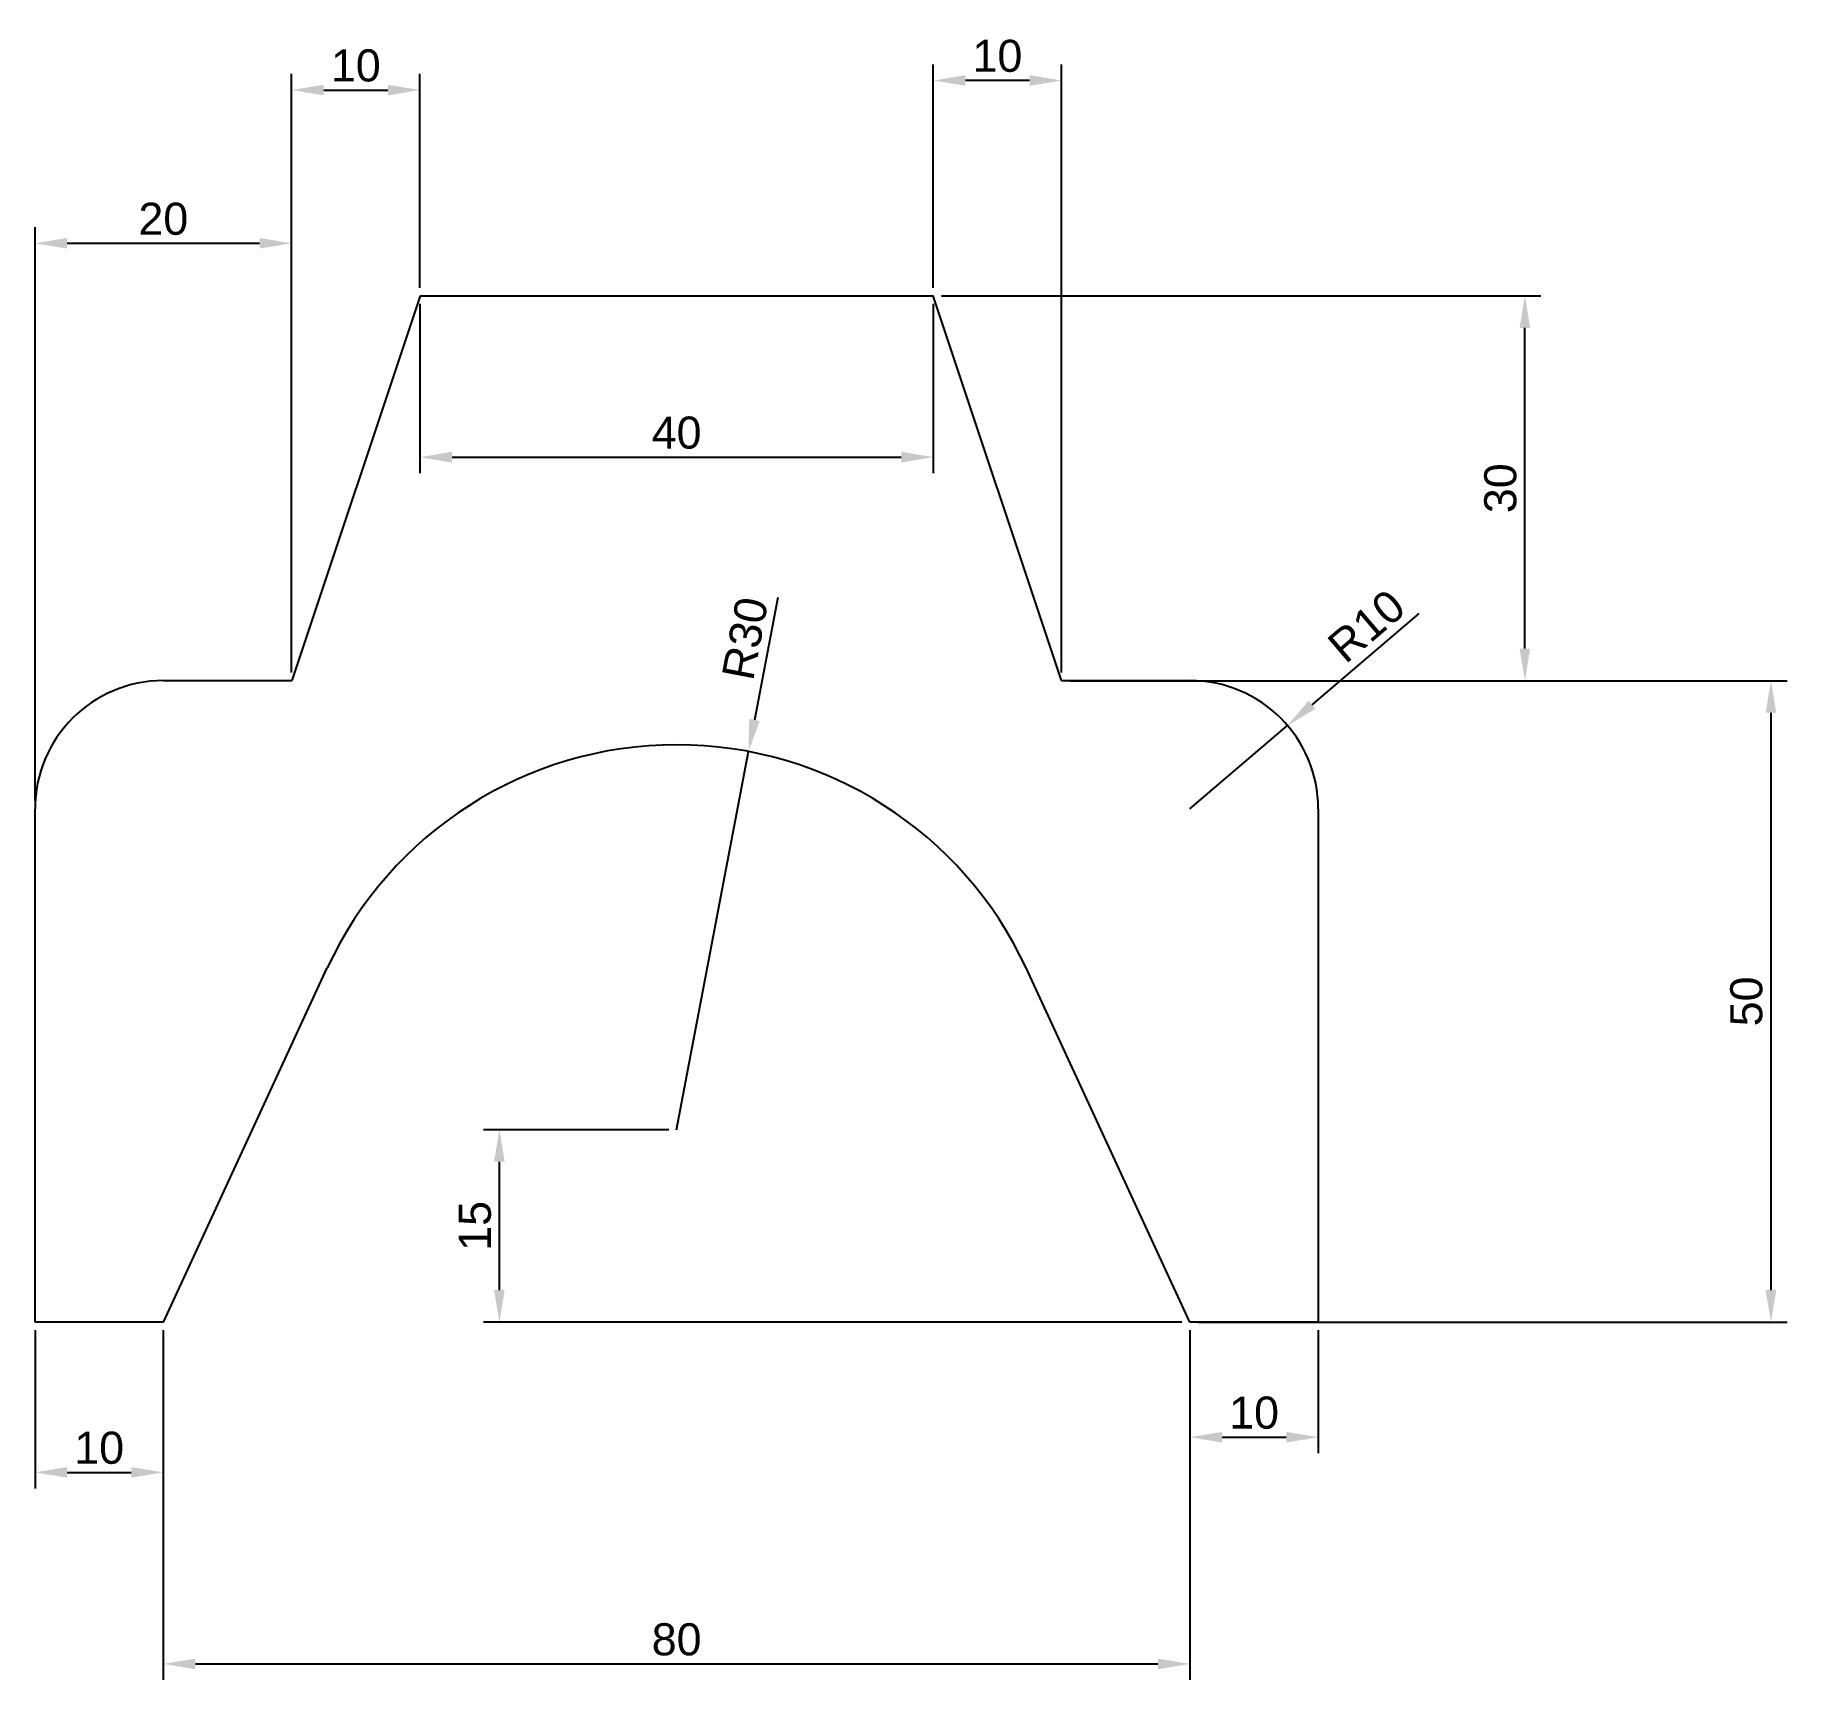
# Model space of a CAD drawing. Header units: millimetres. Extents: x 340 to 2726, y 2120 to 4769.
# Drawn here: x 340.1 to 476.6, y 2602 to 2730.2 of the extents above; entities that cross this region are included whole.
import ezdxf

# ---------------------------------------------------------------- set-up
doc = ezdxf.new("R2010")
doc.units = ezdxf.units.MM
doc.styles.get("Standard").update_dxf_attribs({"font": 'arial.ttf'})
doc.dimstyles.new('ISO-25', dxfattribs={"dimtxt": 2.5, "dimasz": 2.5, "dimexe": 1.25, "dimexo": 0.625, "dimtad": 1, "dimtxsty": 'Standard', "dimcen": 2.5, "dimadec": 0, "dimazin": 0, "dimtfac": 1, "dimtmove": 0, "dimatfit": 3, "dimfxl": 1, "dimarcsym": 0})

msp = doc.modelspace()

# ---------------------------------------------------------------- blocks, each defined once
blk = doc.blocks.new('*D13')
at = {"color": 0, "lineweight": -2, "transparency": 16777216}
for p, q in [((447.94, 2685.12), (439.61, 2678)), ((430.1, 2669.88), (437.71, 2676.38))]:
    blk.add_line(p, q, dxfattribs=at)
at = {"color": 0, "transparency": 16777216}
blk.add_solid([(439.34, 2678.32), (439.88, 2677.69), (437.71, 2676.38)], dxfattribs=at)
at = {"layer": 'Defpoints', "color": 0, "transparency": 16777216}
for p in [(437.71, 2676.38), (430.1, 2669.88)]:
    blk.add_point(p, dxfattribs=at)
at = {"color": 0, "transparency": 16777216, "insert": (443.49, 2683.82), "char_height": 2.5, "attachment_point": 5, "rotation": 40.4999}
blk.add_mtext(' R10', dxfattribs=at)
blk = doc.blocks.new('*D14')
at = {"color": 0, "lineweight": -2, "transparency": 16777216}
for p, q in [((397.98, 2686.36), (396.17, 2676.81)), ((390.1, 2644.88), (395.7, 2674.36))]:
    blk.add_line(p, q, dxfattribs=at)
at = {"color": 0, "transparency": 16777216}
blk.add_solid([(395.76, 2676.89), (396.58, 2676.74), (395.7, 2674.36)], dxfattribs=at)
at = {"layer": 'Defpoints', "color": 0, "transparency": 16777216}
for p in [(395.7, 2674.36), (390.1, 2644.88)]:
    blk.add_point(p, dxfattribs=at)
at = {"color": 0, "transparency": 16777216, "insert": (395.44, 2683.17), "char_height": 2.5, "attachment_point": 5, "rotation": 79.2446}
blk.add_mtext('R30', dxfattribs=at)
blk = doc.blocks.new('*D15')
at = {"color": 0, "lineweight": -2, "transparency": 16777216}
for p, q in [((340.1, 2629.26), (340.1, 2616.92)), ((350.1, 2629.26), (350.1, 2616.92)), ((342.6, 2618.17), (347.6, 2618.17))]:
    blk.add_line(p, q, dxfattribs=at)
at = {"color": 0, "transparency": 16777216}
for points in [[(342.6, 2618.58), (342.6, 2617.75), (340.1, 2618.17)], [(347.6, 2618.58), (347.6, 2617.75), (350.1, 2618.17)]]:
    blk.add_solid(points, dxfattribs=at)
at = {"layer": 'Defpoints', "color": 0, "transparency": 16777216}
for p in [(340.1, 2629.88), (350.1, 2629.88), (350.1, 2618.17)]:
    blk.add_point(p, dxfattribs=at)
at = {"color": 0, "transparency": 16777216, "insert": (345.1, 2620.07), "char_height": 2.5, "attachment_point": 5}
blk.add_mtext('10', dxfattribs=at)
blk = doc.blocks.new('*D16')
at = {"color": 0, "lineweight": -2, "transparency": 16777216}
for p, q in [((430.1, 2629.26), (430.1, 2619.66)), ((440.1, 2629.26), (440.1, 2619.66)), ((432.6, 2620.91), (437.6, 2620.91))]:
    blk.add_line(p, q, dxfattribs=at)
at = {"color": 0, "transparency": 16777216}
for points in [[(432.6, 2621.32), (432.6, 2620.49), (430.1, 2620.91)], [(437.6, 2621.32), (437.6, 2620.49), (440.1, 2620.91)]]:
    blk.add_solid(points, dxfattribs=at)
at = {"layer": 'Defpoints', "color": 0, "transparency": 16777216}
for p in [(430.1, 2629.88), (440.1, 2629.88), (440.1, 2620.91)]:
    blk.add_point(p, dxfattribs=at)
at = {"color": 0, "transparency": 16777216, "insert": (435.1, 2622.81), "char_height": 2.5, "attachment_point": 5}
blk.add_mtext('10', dxfattribs=at)
blk = doc.blocks.new('*D17')
at = {"color": 0, "lineweight": -2, "transparency": 16777216}
for p, q in [((350.1, 2629.26), (350.1, 2601.99)), ((430.1, 2629.26), (430.1, 2601.99)), ((352.6, 2603.24), (427.6, 2603.24))]:
    blk.add_line(p, q, dxfattribs=at)
at = {"color": 0, "transparency": 16777216}
for points in [[(352.6, 2603.65), (352.6, 2602.82), (350.1, 2603.24)], [(427.6, 2603.65), (427.6, 2602.82), (430.1, 2603.24)]]:
    blk.add_solid(points, dxfattribs=at)
at = {"layer": 'Defpoints', "color": 0, "transparency": 16777216}
for p in [(350.1, 2629.88), (430.1, 2629.88), (430.1, 2603.24)]:
    blk.add_point(p, dxfattribs=at)
at = {"color": 0, "transparency": 16777216, "insert": (390.1, 2605.14), "char_height": 2.5, "attachment_point": 5}
blk.add_mtext('80', dxfattribs=at)
blk = doc.blocks.new('*D18')
at = {"color": 0, "lineweight": -2, "transparency": 16777216}
for p, q in [((340.1, 2670.51), (340.1, 2715.22)), ((360.1, 2680.51), (360.1, 2715.22)), ((342.6, 2713.97), (357.6, 2713.97))]:
    blk.add_line(p, q, dxfattribs=at)
at = {"color": 0, "transparency": 16777216}
for points in [[(342.6, 2714.39), (342.6, 2713.56), (340.1, 2713.97)], [(357.6, 2714.39), (357.6, 2713.56), (360.1, 2713.97)]]:
    blk.add_solid(points, dxfattribs=at)
at = {"layer": 'Defpoints', "color": 0, "transparency": 16777216}
for p in [(360.1, 2713.97), (360.1, 2679.88), (340.1, 2669.88)]:
    blk.add_point(p, dxfattribs=at)
at = {"color": 0, "transparency": 16777216, "insert": (350.1, 2715.87), "char_height": 2.5, "attachment_point": 5}
blk.add_mtext('20', dxfattribs=at)
blk = doc.blocks.new('*D19')
at = {"color": 0, "lineweight": -2, "transparency": 16777216}
for p, q in [((360.1, 2680.51), (360.1, 2727.17)), ((370.1, 2710.51), (370.1, 2727.17)), ((362.6, 2725.92), (367.6, 2725.92))]:
    blk.add_line(p, q, dxfattribs=at)
at = {"color": 0, "transparency": 16777216}
for points in [[(362.6, 2726.33), (362.6, 2725.5), (360.1, 2725.92)], [(367.6, 2726.33), (367.6, 2725.5), (370.1, 2725.92)]]:
    blk.add_solid(points, dxfattribs=at)
at = {"layer": 'Defpoints', "color": 0, "transparency": 16777216}
for p in [(370.1, 2725.92), (370.1, 2709.88), (360.1, 2679.88)]:
    blk.add_point(p, dxfattribs=at)
at = {"color": 0, "transparency": 16777216, "insert": (365.1, 2727.82), "char_height": 2.5, "attachment_point": 5}
blk.add_mtext('10', dxfattribs=at)
blk = doc.blocks.new('*D20')
at = {"color": 0, "lineweight": -2, "transparency": 16777216}
for p, q in [((370.1, 2709.26), (370.1, 2696.05)), ((410.1, 2709.26), (410.1, 2696.05)), ((372.6, 2697.3), (407.6, 2697.3))]:
    blk.add_line(p, q, dxfattribs=at)
at = {"color": 0, "transparency": 16777216}
for points in [[(372.6, 2697.72), (372.6, 2696.88), (370.1, 2697.3)], [(407.6, 2697.72), (407.6, 2696.88), (410.1, 2697.3)]]:
    blk.add_solid(points, dxfattribs=at)
at = {"layer": 'Defpoints', "color": 0, "transparency": 16777216}
for p in [(370.1, 2709.88), (410.1, 2709.88), (410.1, 2697.3)]:
    blk.add_point(p, dxfattribs=at)
at = {"color": 0, "transparency": 16777216, "insert": (390.1, 2699.2), "char_height": 2.5, "attachment_point": 5}
blk.add_mtext('40', dxfattribs=at)
blk = doc.blocks.new('*D21')
at = {"color": 0, "lineweight": -2, "transparency": 16777216}
for p, q in [((410.1, 2710.51), (410.1, 2727.91)), ((420.1, 2680.51), (420.1, 2727.91)), ((417.6, 2726.66), (412.6, 2726.66))]:
    blk.add_line(p, q, dxfattribs=at)
at = {"color": 0, "transparency": 16777216}
for points in [[(412.6, 2727.08), (412.6, 2726.25), (410.1, 2726.66)], [(417.6, 2727.08), (417.6, 2726.25), (420.1, 2726.66)]]:
    blk.add_solid(points, dxfattribs=at)
at = {"layer": 'Defpoints', "color": 0, "transparency": 16777216}
for p in [(410.1, 2726.66), (410.1, 2709.88), (420.1, 2679.88)]:
    blk.add_point(p, dxfattribs=at)
at = {"color": 0, "transparency": 16777216, "insert": (415.1, 2728.57), "char_height": 2.5, "attachment_point": 5}
blk.add_mtext('10', dxfattribs=at)
blk = doc.blocks.new('*D22')
at = {"color": 0, "lineweight": -2, "transparency": 16777216}
for p, q in [((410.73, 2709.88), (457.45, 2709.88)), ((456.2, 2682.38), (456.2, 2707.38)), ((420.73, 2679.88), (457.45, 2679.88))]:
    blk.add_line(p, q, dxfattribs=at)
at = {"color": 0, "transparency": 16777216}
for points in [[(455.79, 2707.38), (456.62, 2707.38), (456.2, 2709.88)], [(455.79, 2682.38), (456.62, 2682.38), (456.2, 2679.88)]]:
    blk.add_solid(points, dxfattribs=at)
at = {"layer": 'Defpoints', "color": 0, "transparency": 16777216}
for p in [(410.1, 2709.88), (456.2, 2709.88), (420.1, 2679.88)]:
    blk.add_point(p, dxfattribs=at)
at = {"color": 0, "transparency": 16777216, "insert": (454.3, 2694.88), "char_height": 2.5, "attachment_point": 5, "rotation": 90}
blk.add_mtext('30', dxfattribs=at)
blk = doc.blocks.new('*D23')
at = {"color": 0, "lineweight": -2, "transparency": 16777216}
for p, q in [((420.73, 2679.88), (476.63, 2679.88)), ((475.38, 2677.38), (475.38, 2632.38)), ((430.73, 2629.88), (476.63, 2629.88))]:
    blk.add_line(p, q, dxfattribs=at)
at = {"color": 0, "transparency": 16777216}
for points in [[(474.96, 2677.38), (475.79, 2677.38), (475.38, 2679.88)], [(474.96, 2632.38), (475.79, 2632.38), (475.38, 2629.88)]]:
    blk.add_solid(points, dxfattribs=at)
at = {"layer": 'Defpoints', "color": 0, "transparency": 16777216}
for p in [(420.1, 2679.88), (430.1, 2629.88), (475.38, 2629.88)]:
    blk.add_point(p, dxfattribs=at)
at = {"color": 0, "transparency": 16777216, "insert": (473.47, 2654.88), "char_height": 2.5, "attachment_point": 5, "rotation": 90}
blk.add_mtext('50', dxfattribs=at)
blk = doc.blocks.new('*D24')
at = {"color": 0, "lineweight": -2, "transparency": 16777216}
for p, q in [((389.48, 2644.88), (375.04, 2644.88)), ((376.29, 2632.38), (376.29, 2642.38)), ((429.48, 2629.88), (375.04, 2629.88))]:
    blk.add_line(p, q, dxfattribs=at)
at = {"color": 0, "transparency": 16777216}
for points in [[(375.87, 2642.38), (376.7, 2642.38), (376.29, 2644.88)], [(375.87, 2632.38), (376.7, 2632.38), (376.29, 2629.88)]]:
    blk.add_solid(points, dxfattribs=at)
at = {"layer": 'Defpoints', "color": 0, "transparency": 16777216}
for p in [(376.29, 2644.88), (390.1, 2644.88), (430.1, 2629.88)]:
    blk.add_point(p, dxfattribs=at)
at = {"color": 0, "transparency": 16777216, "insert": (374.39, 2637.38), "char_height": 2.5, "attachment_point": 5, "rotation": 90}
blk.add_mtext('15', dxfattribs=at)

# ---------------------------------------------------------------- dimensions: what is measured, and where the dimension line sits
at = {"color": 20}
for base, p1, p2, picture, middle in [((370.103, 2725.918), (360.103, 2679.884), (370.103, 2709.884), '*D19', (365.103, 2727.819)), ((410.103, 2726.664), (420.103, 2679.884), (410.103, 2709.884), '*D21', (415.103, 2728.566)), ((360.103, 2713.973), (340.103, 2669.884), (360.103, 2679.884), '*D18', (350.103, 2715.874)), ((410.103, 2697.3), (370.103, 2709.884), (410.103, 2709.884), '*D20', (390.103, 2699.202)), ((350.103, 2618.168), (340.103, 2629.884), (350.103, 2629.884), '*D15', (345.103, 2620.069)), ((430.103, 2603.237), (350.103, 2629.884), (430.103, 2629.884), '*D17', (390.103, 2605.138)), ((440.103, 2620.905), (430.103, 2629.884), (440.103, 2629.884), '*D16', (435.103, 2622.806))]:
    dim = msp.add_linear_dim(base=base, p1=p1, p2=p2, dimstyle='ISO-25', dxfattribs=at)
    dim.commit()
    dim.dimension.update_dxf_attribs({"geometry": picture, "text_midpoint": middle})
for base, p1, p2, picture, middle in [((456.205, 2709.884), (420.103, 2679.884), (410.103, 2709.884), '*D22', (454.303, 2694.884)), ((475.375, 2629.884), (420.103, 2679.884), (430.103, 2629.884), '*D23', (473.474, 2654.884)), ((376.288, 2644.884), (430.103, 2629.884), (390.103, 2644.884), '*D24', (374.387, 2637.384))]:
    dim = msp.add_linear_dim(base=base, p1=p1, p2=p2, angle=90, dimstyle='ISO-25', dxfattribs=at)
    dim.commit()
    dim.dimension.update_dxf_attribs({"geometry": picture, "text_midpoint": middle})
dim = msp.add_radius_dim(center=(430.103, 2669.884), mpoint=(437.707, 2676.379), text=' <>', dimstyle='ISO-25', dxfattribs=at)
dim.commit()
dim.dimension.update_dxf_attribs({"geometry": '*D13', "text_midpoint": (443.49, 2683.819)})
dim = msp.add_radius_dim(center=(390.103, 2644.884), mpoint=(395.701, 2674.357), dimstyle='ISO-25', dxfattribs=at)
dim.commit()
dim.dimension.update_dxf_attribs({"geometry": '*D14', "text_midpoint": (395.439, 2683.169)})

# ---------------------------------------------------------------- linework, layer by layer
for p, q in [((370.103, 2709.884), (360.103, 2679.884)), ((370.103, 2709.884), (410.103, 2709.884)), ((420.103, 2679.884), (410.103, 2709.884)), ((350.103, 2679.884), (360.103, 2679.884)), ((420.103, 2679.884), (430.103, 2679.884)), ((340.103, 2629.884), (340.103, 2669.884)), ((440.103, 2669.884), (440.103, 2629.884)), ((350.103, 2629.884), (362.877, 2657.485)), ((430.103, 2629.884), (417.328, 2657.485)), ((350.103, 2629.884), (340.103, 2629.884)), ((440.103, 2629.884), (430.103, 2629.884))]:
    msp.add_line(p, q)
for centre, radius, start, end in [((350.103, 2669.884), 10, 90, 180), ((430.103, 2669.884), 10, 0, 90), ((390.103, 2644.884), 30, 24.8364, 155.1636)]:
    msp.add_arc(centre, radius, start, end)

msp.set_redraw_order([(e.dxf.handle, doc.entitydb.next_handle()) for e in msp.query("TEXT MTEXT ATTDEF DIMENSION ARC_DIMENSION")])  # texts and dimensions are drawn at this point

doc.saveas('drawing.dxf')
